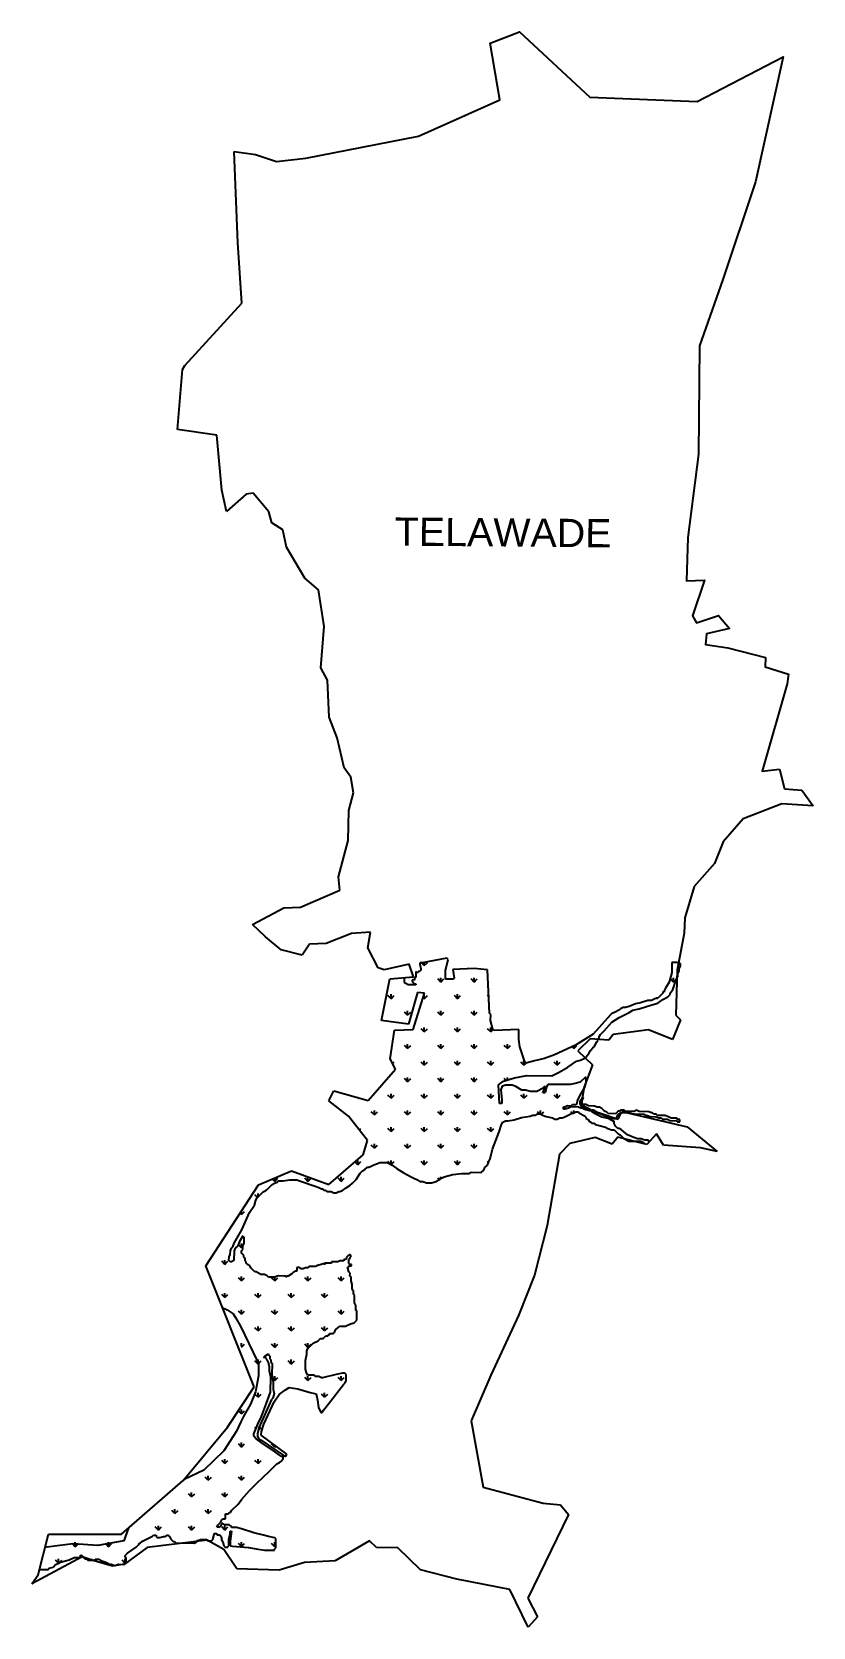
# Model space of a CAD drawing. Header units: metres. Extents: x 284839 to 287372, y 2026062 to 2031238.
import ezdxf

# ---------------------------------------------------------------- set-up
doc = ezdxf.new("R2010")
doc.units = ezdxf.units.M
for name, color, linetype in [('MANGROOVES', 112, 'Continuous'), ('village', 3, 'Continuous'), ('VILLAGE NAME', 250, 'Continuous')]:
    doc.layers.add(name, color=color, linetype=linetype)
doc.styles.get("Standard").update_dxf_attribs({"font": 'simplex.shx'})

msp = doc.modelspace()

# ---------------------------------------------------------------- texts
at = {"layer": 'VILLAGE NAME', "insert": (286015.9, 2029662.6), "char_height": 91.425, "attachment_point": 1, "rotation": 359.5442}
msp.add_mtext_dynamic_manual_height_columns('{\\fArial|b0|i0|c0|p34;TELAWADE}', width=782.682, gutter_width=457.1, heights=[0], dxfattribs=at)

# ---------------------------------------------------------------- linework, layer by layer
at = {"color": 3, "flags": 128}
msp.add_lwpolyline([(285494.2, 2030850.1), (285563.9, 2030840.5)], dxfattribs=at)
at = {"layer": 'MANGROOVES'}
for p, q in [((286083.7, 2028189.7), (286083.4, 2028169.7)), ((286087.7, 2028185.7), (286083.7, 2028189.7)), ((286091.7, 2028185.6), (286087.7, 2028185.7)), ((286095.7, 2028189.6), (286091.7, 2028189.6)), ((286091.7, 2028189.6), (286091.7, 2028185.6)), ((286099.8, 2028193.5), (286095.7, 2028189.6)), ((286104.1, 2028217.5), (286096.1, 2028217.6)), ((286096.1, 2028217.6), (286096.1, 2028213.6)), ((286096.1, 2028213.6), (286099.8, 2028197.5)), ((286099.8, 2028197.5), (286099.8, 2028193.5)), ((286184.5, 2028232.5), (286104.1, 2028217.5)), ((286179.6, 2028164.4), (286180, 2028192.4)), ((286180, 2028192.4), (286188.5, 2028228.4)), ((286188.5, 2028228.4), (286184.5, 2028232.5)), ((286272.3, 2028199.2), (286204.1, 2028196.1)), ((286204.1, 2028196.1), (286207.7, 2028168)), ((286316.3, 2028194.6), (286272.3, 2028199.2)), ((286322.4, 2028054.2), (286316.3, 2028194.6)), ((286913.5, 2028186.6), (286905.1, 2028154.7)), ((286914, 2028218.7), (286913.5, 2028186.6)), ((286930, 2028218.5), (286914, 2028218.7)), ((286942, 2028214.3), (286930, 2028218.5)), ((286933.4, 2028174.3), (286933.5, 2028182.4)), ((286933.5, 2028182.4), (286937.6, 2028190.3)), ((286937.6, 2028190.3), (286937.7, 2028198.3)), ((286937.7, 2028198.3), (286941.9, 2028206.3)), ((286941.9, 2028206.3), (286942, 2028214.3)), ((286047.2, 2028154.1), (286047.4, 2028170.2)), ((286051.1, 2028150.1), (286047.2, 2028154.1)), ((286059.1, 2028145.9), (286051.1, 2028150.1)), ((286083.1, 2028145.6), (286059.1, 2028145.9)), ((286079.3, 2028161.7), (286071.3, 2028161.8)), ((286071.3, 2028161.8), (286071.3, 2028157.8)), ((286071.3, 2028157.8), (286079.2, 2028149.7)), ((286079.2, 2028149.7), (286083.2, 2028149.6)), ((286079.4, 2028169.7), (286079.3, 2028161.7)), ((286083.4, 2028169.7), (286079.4, 2028169.7)), ((286083.2, 2028149.6), (286083.1, 2028145.6)), ((286203.6, 2028164.1), (286179.6, 2028164.4)), ((286207.7, 2028168), (286203.6, 2028164.1)), ((286892.8, 2028134.8), (286888.7, 2028126.8)), ((286905.1, 2028154.7), (286892.8, 2028134.8)), ((286908.6, 2028118.5), (286916.8, 2028130.5)), ((286916.8, 2028130.5), (286921, 2028142.4)), ((286921, 2028142.4), (286925.2, 2028158.4)), ((286925.2, 2028158.4), (286933.4, 2028174.3)), ((286795.9, 2028084), (286775.8, 2028076.2)), ((286812, 2028087.8), (286795.9, 2028084)), ((286836.1, 2028095.4), (286812, 2028087.8)), ((286831.9, 2028075.5), (286856, 2028083.2)), ((286848.2, 2028095.3), (286836.1, 2028095.4)), ((286856.2, 2028099.2), (286848.2, 2028095.3)), ((286856, 2028083.2), (286868.1, 2028087)), ((286864.3, 2028103.1), (286856.2, 2028099.2)), ((286868.3, 2028103), (286864.3, 2028103.1)), ((286868.1, 2028087), (286884.3, 2028098.8)), ((286884.6, 2028118.9), (286868.3, 2028103)), ((286884.3, 2028098.8), (286900.4, 2028106.6)), ((286888.6, 2028122.8), (286884.6, 2028122.9)), ((286884.6, 2028122.9), (286884.6, 2028118.9)), ((286888.7, 2028126.8), (286888.6, 2028122.8)), ((286900.4, 2028106.6), (286908.6, 2028114.5)), ((286908.6, 2028114.5), (286908.6, 2028118.5)), ((286326.4, 2028050.1), (286322.4, 2028054.2)), ((286326.1, 2028030.1), (286326.4, 2028050.1)), ((286333.8, 2028001.9), (286326.1, 2028030.1)), ((286715.3, 2028048.9), (286658.3, 2027985.6)), ((286719.3, 2028052.9), (286715.3, 2028048.9)), ((286718.9, 2028024.8), (286743.2, 2028040.6)), ((286727.4, 2028056.8), (286719.3, 2028052.9)), ((286743.5, 2028064.6), (286727.4, 2028056.8)), ((286743.2, 2028040.6), (286775.5, 2028056.2)), ((286747.6, 2028068.6), (286743.5, 2028064.6)), ((286755.7, 2028072.5), (286747.6, 2028068.6)), ((286763.7, 2028072.4), (286755.7, 2028072.5)), ((286775.8, 2028076.2), (286763.7, 2028072.4)), ((286775.5, 2028056.2), (286787.6, 2028064)), ((286787.6, 2028064), (286807.7, 2028067.8)), ((286807.7, 2028067.8), (286831.9, 2028075.5)), ((286337.7, 2027997.9), (286333.8, 2028001.9)), ((286417.9, 2028000.8), (286337.7, 2027997.9)), ((286417.5, 2027968.7), (286417.9, 2028000.8)), ((286658.3, 2027985.6), (286601.7, 2027950.2)), ((286678.2, 2027977.3), (286682.3, 2027985.2)), ((286678.2, 2027973.3), (286678.2, 2027977.3)), ((286682.3, 2027985.2), (286694.5, 2027997.1)), ((286694.5, 2027997.1), (286718.9, 2028024.8)), ((286421.2, 2027944.6), (286417.5, 2027968.7)), ((286436.6, 2027896.3), (286421.2, 2027944.6)), ((286601.7, 2027950.2), (286533.1, 2027919.1)), ((286633.2, 2027909.7), (286645.4, 2027925.6)), ((286645.4, 2027925.6), (286649.6, 2027933.5)), ((286649.6, 2027933.5), (286657.7, 2027941.5)), ((286657.7, 2027941.5), (286661.7, 2027945.4)), ((286661.7, 2027945.4), (286670, 2027961.3)), ((286670, 2027961.3), (286674, 2027965.3)), ((286674, 2027965.3), (286674.1, 2027969.3)), ((286674.1, 2027969.3), (286678.2, 2027973.3)), ((286440.5, 2027892.2), (286436.6, 2027896.3)), ((286468.7, 2027899.9), (286440.5, 2027892.2)), ((286500.9, 2027907.5), (286468.7, 2027899.9)), ((286533.1, 2027919.1), (286500.9, 2027907.5)), ((286548.4, 2027862.7), (286576.7, 2027878.4)), ((286576.7, 2027878.4), (286605, 2027898.1)), ((286605, 2027898.1), (286617.1, 2027901.9)), ((286617.1, 2027901.9), (286633.2, 2027909.7)), ((286351.4, 2027821.3), (286355.5, 2027825.2)), ((286354.6, 2027761.1), (286351.4, 2027821.3)), ((286355.5, 2027825.2), (286367.6, 2027833.1)), ((286375.4, 2027820.9), (286363.4, 2027817.1)), ((286367.6, 2027833.1), (286403.8, 2027844.6)), ((286395.5, 2027820.7), (286375.4, 2027820.9)), ((286407.5, 2027816.5), (286395.5, 2027820.7)), ((286403.8, 2027844.6), (286444, 2027852.1)), ((286444, 2027852.1), (286524.2, 2027851)), ((286511.8, 2027823.1), (286507.7, 2027815.2)), ((286583.9, 2027822.2), (286511.8, 2027823.1)), ((286524.2, 2027851), (286548.4, 2027862.7)), ((286600, 2027825.9), (286583.9, 2027822.2)), ((286616.1, 2027829.7), (286600, 2027825.9)), ((286632.3, 2027845.6), (286616.1, 2027829.7)), ((286631.9, 2027813.5), (286636.1, 2027829.5)), ((286636.4, 2027845.5), (286632.3, 2027845.6)), ((286636.1, 2027829.5), (286636.4, 2027845.5)), ((286363.4, 2027817.1), (286359.2, 2027805.1)), ((286359.2, 2027805.1), (286362.8, 2027773)), ((286362.8, 2027773), (286362.6, 2027761)), ((286427.3, 2027804.2), (286407.5, 2027816.5)), ((286439.4, 2027804), (286427.3, 2027804.2)), ((286455.3, 2027799.8), (286439.4, 2027804)), ((286475.4, 2027799.5), (286455.3, 2027799.8)), ((286496.1, 2027811.1), (286475.4, 2027799.5)), ((286495.4, 2027795.3), (286503.7, 2027815.2)), ((286503.4, 2027795.2), (286495.4, 2027795.3)), ((286499.6, 2027815.3), (286496.1, 2027811.1)), ((286503.7, 2027815.2), (286499.6, 2027815.3)), ((286507.7, 2027815.2), (286503.4, 2027795.2)), ((286607.2, 2027761.7), (286607.3, 2027769.7)), ((286607.3, 2027769.7), (286611.4, 2027777.7)), ((286611.4, 2027777.7), (286619.6, 2027793.6)), ((286615.3, 2027769.6), (286615.1, 2027757.6)), ((286619.4, 2027773.6), (286615.3, 2027769.6)), ((286623.5, 2027781.5), (286619.4, 2027773.6)), ((286619.6, 2027793.6), (286631.9, 2027813.5)), ((286623.2, 2027761.5), (286623.3, 2027769.5)), ((286623.3, 2027769.5), (286627.5, 2027781.5)), ((286627.5, 2027781.5), (286623.5, 2027781.5)), ((286362.6, 2027761), (286354.6, 2027761.1)), ((286402, 2027708.3), (286426.2, 2027716)), ((286426.2, 2027716), (286454.3, 2027719.6)), ((286454.3, 2027719.6), (286462.3, 2027723.5)), ((286462.3, 2027723.5), (286470.4, 2027723.4)), ((286470.4, 2027723.4), (286478.4, 2027727.3)), ((286478.4, 2027727.3), (286486.4, 2027727.2)), ((286486.4, 2027727.2), (286494.4, 2027723.1)), ((286494.4, 2027723.1), (286506.4, 2027718.9)), ((286506.4, 2027718.9), (286526.4, 2027714.7)), ((286558.4, 2027714.2), (286566.5, 2027718.1)), ((286562.8, 2027742.2), (286562.9, 2027750.3)), ((286566.8, 2027742.2), (286562.8, 2027742.2)), ((286562.9, 2027750.3), (286566.9, 2027750.2)), ((286566.5, 2027718.1), (286590.7, 2027729.8)), ((286578.9, 2027746), (286566.8, 2027742.2)), ((286566.9, 2027750.2), (286575, 2027754.1)), ((286575, 2027754.1), (286587, 2027753.9)), ((286587, 2027749.9), (286578.9, 2027746)), ((286587, 2027753.9), (286591.1, 2027757.9)), ((286611, 2027749.6), (286587, 2027749.9)), ((286590.7, 2027729.8), (286594.7, 2027729.8)), ((286591.1, 2027757.9), (286603.1, 2027757.7)), ((286594.7, 2027729.8), (286602.8, 2027733.7)), ((286602.8, 2027733.7), (286610.8, 2027733.6)), ((286603.1, 2027757.7), (286607.2, 2027761.7)), ((286610.8, 2027733.6), (286614.8, 2027729.5)), ((286619, 2027745.5), (286611, 2027749.6)), ((286614.8, 2027729.5), (286630.7, 2027721.3)), ((286615.1, 2027757.6), (286619.1, 2027757.5)), ((286623, 2027745.4), (286619, 2027745.5)), ((286619.1, 2027757.5), (286651, 2027741.1)), ((286631, 2027741.3), (286623, 2027745.4)), ((286627.2, 2027757.4), (286623.2, 2027761.5)), ((286635.2, 2027757.3), (286627.2, 2027757.4)), ((286630.7, 2027721.3), (286634.6, 2027717.2)), ((286646.9, 2027737.1), (286631, 2027741.3)), ((286634.6, 2027717.2), (286634.6, 2027713.2)), ((286643.1, 2027753.2), (286635.2, 2027757.3)), ((286663.2, 2027752.9), (286643.1, 2027753.2)), ((286650.9, 2027737.1), (286646.9, 2027737.1)), ((286651, 2027741.1), (286650.9, 2027737.1)), ((286654.9, 2027733), (286655, 2027741)), ((286662.9, 2027728.9), (286654.9, 2027733)), ((286655, 2027741), (286659, 2027741)), ((286659, 2027741), (286670.9, 2027732.8)), ((286686.7, 2027716.5), (286662.9, 2027728.9)), ((286671.1, 2027748.8), (286663.2, 2027752.9)), ((286670.9, 2027732.8), (286690.9, 2027724.5)), ((286679.2, 2027748.7), (286671.1, 2027748.8)), ((286687.1, 2027744.6), (286679.2, 2027748.7)), ((286706.7, 2027712.3), (286686.7, 2027716.5)), ((286691.1, 2027740.5), (286687.1, 2027744.6)), ((286690.9, 2027724.5), (286706.8, 2027716.3)), ((286695, 2027736.5), (286691.1, 2027740.5)), ((286703, 2027732.4), (286695, 2027736.5)), ((286707, 2027728.3), (286703, 2027732.4)), ((286706.8, 2027716.3), (286718.8, 2027712.1)), ((286731, 2027728), (286707, 2027728.3)), ((286730.8, 2027711.9), (286734.8, 2027715.9)), ((286739.1, 2027735.9), (286731, 2027728)), ((286734.8, 2027715.9), (286739, 2027723.8)), ((286739, 2027723.8), (286743, 2027727.8)), ((286743.1, 2027735.8), (286739.1, 2027735.9)), ((286743, 2027727.8), (286747.1, 2027731.8)), ((286747.2, 2027739.8), (286743.1, 2027735.8)), ((286747.1, 2027731.8), (286775.1, 2027731.4)), ((286759.2, 2027739.6), (286747.2, 2027739.8)), ((286763.2, 2027735.6), (286759.2, 2027739.6)), ((286791.2, 2027735.2), (286763.2, 2027735.6)), ((286775.1, 2027731.4), (286791.1, 2027727.2)), ((286791.1, 2027727.2), (286823.2, 2027726.7)), ((286799.3, 2027739.1), (286791.2, 2027735.2)), ((286807.3, 2027735), (286799.3, 2027739.1)), ((286839.3, 2027734.5), (286807.3, 2027735)), ((286823.2, 2027726.7), (286831.2, 2027722.6)), ((286831.2, 2027722.6), (286835.2, 2027722.6)), ((286835.2, 2027722.6), (286843.1, 2027718.4)), ((286847.3, 2027730.4), (286839.3, 2027734.5)), ((286843.1, 2027718.4), (286863.2, 2027718.2)), ((286851.3, 2027730.4), (286847.3, 2027730.4)), ((286855.3, 2027726.3), (286851.3, 2027730.4)), ((286863.3, 2027726.2), (286855.3, 2027726.3)), ((286863.2, 2027718.2), (286871.1, 2027714.1)), ((286867.2, 2027722.1), (286863.3, 2027726.2)), ((286891.3, 2027721.8), (286867.2, 2027722.1)), ((286903.3, 2027717.6), (286891.3, 2027721.8)), ((286911.2, 2027713.5), (286903.3, 2027717.6)), ((286332.6, 2027613), (286353.4, 2027668.9)), ((286353.4, 2027668.9), (286361.7, 2027692.8)), ((286361.7, 2027692.8), (286365.8, 2027700.8)), ((286365.8, 2027700.8), (286373.9, 2027704.7)), ((286373.9, 2027704.7), (286381.9, 2027704.6)), ((286381.9, 2027704.6), (286402, 2027708.3)), ((286526.4, 2027714.7), (286534.3, 2027710.5)), ((286534.3, 2027710.5), (286542.3, 2027710.4)), ((286542.3, 2027710.4), (286550.4, 2027714.3)), ((286550.4, 2027714.3), (286558.4, 2027714.2)), ((286634.6, 2027713.2), (286642.6, 2027709.1)), ((286642.6, 2027709.1), (286646.5, 2027701)), ((286646.5, 2027701), (286650.5, 2027701)), ((286650.5, 2027701), (286654.4, 2027696.9)), ((286654.4, 2027696.9), (286662.4, 2027696.8)), ((286662.4, 2027696.8), (286666.4, 2027692.7)), ((286666.4, 2027692.7), (286682.4, 2027688.5)), ((286682.4, 2027688.5), (286698.3, 2027684.3)), ((286698.3, 2027684.3), (286706.3, 2027680.2)), ((286706.3, 2027680.2), (286718.3, 2027676)), ((286722.7, 2027704), (286706.7, 2027712.3)), ((286718.3, 2027676), (286726.3, 2027675.9)), ((286718.8, 2027712.1), (286730.8, 2027711.9)), ((286726.7, 2027704), (286722.7, 2027704)), ((286726.3, 2027675.9), (286730.3, 2027671.8)), ((286726.6, 2027695.9), (286726.7, 2027704)), ((286730.5, 2027687.9), (286726.6, 2027695.9)), ((286730.3, 2027671.8), (286738.2, 2027663.7)), ((286738.4, 2027679.8), (286730.5, 2027687.9)), ((286738.2, 2027663.7), (286746.1, 2027659.6)), ((286742.4, 2027679.7), (286738.4, 2027679.8)), ((286750.3, 2027675.6), (286742.4, 2027679.7)), ((286770.2, 2027659.3), (286750.3, 2027675.6)), ((286871.1, 2027714.1), (286879.1, 2027714)), ((286879.1, 2027714), (286883.1, 2027709.9)), ((286883.1, 2027709.9), (286899.1, 2027709.7)), ((286899.1, 2027709.7), (286907.1, 2027705.6)), ((286907.1, 2027705.6), (286931.1, 2027705.2)), ((286931.3, 2027713.3), (286911.2, 2027713.5)), ((286931.1, 2027705.2), (286931.1, 2027701.2)), ((286931.1, 2027701.2), (286939.1, 2027701.1)), ((286931.2, 2027709.2), (286931.3, 2027713.3)), ((286939.2, 2027709.1), (286931.2, 2027709.2)), ((286939.1, 2027701.1), (286939.2, 2027709.1)), ((286324.1, 2027581), (286332.6, 2027613)), ((286746.1, 2027659.6), (286750.1, 2027655.5)), ((286750.1, 2027655.5), (286758, 2027647.4)), ((286758, 2027647.4), (286773.9, 2027639.2)), ((286790.1, 2027651), (286770.2, 2027659.3)), ((286773.9, 2027639.2), (286814, 2027638.6)), ((286802.1, 2027646.8), (286790.1, 2027651)), ((286814.1, 2027646.7), (286802.1, 2027646.8)), ((286814, 2027638.6), (286822, 2027634.5)), ((286826.1, 2027642.5), (286814.1, 2027646.7)), ((286822, 2027634.5), (286825.9, 2027630.5)), ((286825.9, 2027630.5), (286825.9, 2027629.1)), ((286838.1, 2027642.3), (286826.1, 2027642.5)), ((286838, 2027638.3), (286838.1, 2027642.3)), ((286840, 2027636.3), (286838, 2027638.3)), ((285939, 2027558.1), (285947, 2027562)), ((285947, 2027562), (285959.1, 2027565.9)), ((285959.1, 2027565.9), (285967.2, 2027569.8)), ((285967.2, 2027569.8), (285991.2, 2027569.5)), ((285991.2, 2027569.5), (286007.1, 2027561.2)), ((286007.1, 2027561.2), (286023, 2027549)), ((286307.7, 2027553.2), (286315.8, 2027561.1)), ((286315.8, 2027561.1), (286320, 2027573.1)), ((286320, 2027573.1), (286324.1, 2027581)), ((285633.6, 2027506.1), (285637.6, 2027510)), ((285637.6, 2027510), (285653.7, 2027509.8)), ((285653.7, 2027509.8), (285673.8, 2027513.6)), ((285673.8, 2027513.6), (285697.8, 2027513.2)), ((285697.8, 2027513.2), (285709.8, 2027509.1)), ((285709.8, 2027509.1), (285757.7, 2027492.4)), ((285882.1, 2027506.8), (285890.3, 2027514.7)), ((285890.3, 2027514.7), (285902.6, 2027534.6)), ((285902.6, 2027534.6), (285910.7, 2027542.5)), ((285910.7, 2027542.5), (285918.8, 2027546.4)), ((285918.8, 2027546.4), (285926.9, 2027554.3)), ((285926.9, 2027554.3), (285930.9, 2027554.2)), ((285930.9, 2027554.2), (285939, 2027558.1)), ((286023, 2027549), (286042.9, 2027536.7)), ((286042.9, 2027536.7), (286066.8, 2027524.3)), ((286066.8, 2027524.3), (286074.8, 2027520.2)), ((286074.8, 2027520.2), (286090.7, 2027512)), ((286090.7, 2027512), (286098.6, 2027507.9)), ((286146.7, 2027507.2), (286162.9, 2027515)), ((286162.9, 2027515), (286166.9, 2027519)), ((286166.9, 2027519), (286175, 2027522.9)), ((286175, 2027522.9), (286203.2, 2027530.5)), ((286203.2, 2027530.5), (286231.3, 2027534.2)), ((286231.3, 2027534.2), (286255.3, 2027533.8)), ((286255.3, 2027533.8), (286263.4, 2027537.7)), ((286263.4, 2027537.7), (286295.5, 2027537.3)), ((286295.5, 2027537.3), (286303.6, 2027545.2)), ((286303.6, 2027545.2), (286307.7, 2027553.2)), ((285568.7, 2027454.8), (285576.9, 2027462.7)), ((285576.9, 2027462.7), (285580.9, 2027466.7)), ((285580.9, 2027466.7), (285589.1, 2027474.6)), ((285589.1, 2027474.6), (285597.1, 2027478.5)), ((285597.1, 2027478.5), (285601.2, 2027482.5)), ((285601.2, 2027482.5), (285617.4, 2027498.3)), ((285617.4, 2027498.3), (285625.5, 2027502.2)), ((285625.5, 2027502.2), (285633.6, 2027506.1)), ((285757.7, 2027492.4), (285769.6, 2027488.2)), ((285769.6, 2027488.2), (285777.6, 2027484.1)), ((285777.6, 2027484.1), (285781.6, 2027484)), ((285781.6, 2027484), (285785.6, 2027480)), ((285785.6, 2027480), (285789.6, 2027479.9)), ((285789.6, 2027479.9), (285797.5, 2027475.8)), ((285797.5, 2027475.8), (285809.6, 2027475.7)), ((285809.6, 2027475.7), (285817.5, 2027471.5)), ((285817.5, 2027471.5), (285825.5, 2027471.4)), ((285825.5, 2027471.4), (285833.6, 2027475.3)), ((285833.6, 2027475.3), (285837.6, 2027475.3)), ((285837.6, 2027475.3), (285845.7, 2027479.2)), ((285845.7, 2027479.2), (285857.8, 2027487)), ((285857.8, 2027487), (285870, 2027494.9)), ((285870, 2027494.9), (285878.1, 2027502.8)), ((285878.1, 2027502.8), (285882.1, 2027506.8)), ((286098.6, 2027507.9), (286106.7, 2027507.8)), ((286106.7, 2027507.8), (286118.6, 2027503.6)), ((286118.6, 2027503.6), (286134.7, 2027503.4)), ((286134.7, 2027503.4), (286146.7, 2027507.2)), ((285519.2, 2027351.2), (285544, 2027407)), ((285544, 2027407), (285560.4, 2027430.9)), ((285560.4, 2027430.9), (285564.6, 2027446.9)), ((285564.6, 2027446.9), (285568.7, 2027454.8)), ((285490.4, 2027295.5), (285494.6, 2027307.5)), ((285494.6, 2027307.5), (285502.8, 2027323.4)), ((285502.8, 2027323.4), (285519.2, 2027351.2)), ((285510.7, 2027311.2), (285506.5, 2027299.3)), ((285523, 2027331.1), (285510.7, 2027311.2)), ((285522.6, 2027299.1), (285526.7, 2027307)), ((285522.9, 2027327.1), (285523, 2027331.1)), ((285526.9, 2027327.1), (285522.9, 2027327.1)), ((285526.7, 2027307), (285526.9, 2027327.1)), ((285477.8, 2027251.5), (285478, 2027263.6)), ((285481.8, 2027247.5), (285477.8, 2027251.5)), ((285478, 2027263.6), (285482.1, 2027271.5)), ((285482.1, 2027271.5), (285482.3, 2027283.6)), ((285482.3, 2027283.6), (285486.4, 2027291.5)), ((285493.9, 2027251.3), (285485.8, 2027247.4)), ((285486.4, 2027291.5), (285490.4, 2027295.5)), ((285494.3, 2027283.4), (285493.9, 2027251.3)), ((285498.4, 2027291.4), (285494.3, 2027283.4)), ((285506.5, 2027299.3), (285498.4, 2027291.4)), ((285518.2, 2027275.1), (285518.3, 2027283.1)), ((285522.2, 2027271), (285518.2, 2027275.1)), ((285518.3, 2027283.1), (285522.4, 2027287)), ((285526.1, 2027266.9), (285522.2, 2027271)), ((285522.4, 2027287), (285522.6, 2027299.1)), ((285526.1, 2027262.9), (285526.1, 2027266.9)), ((285530, 2027258.9), (285526.1, 2027262.9)), ((285529.9, 2027250.8), (285530, 2027258.9)), ((285533.9, 2027246.8), (285529.9, 2027250.8)), ((285838.6, 2027250.7), (285830.6, 2027246.8)), ((285850.7, 2027250.6), (285838.6, 2027250.7)), ((285854.7, 2027254.5), (285850.7, 2027254.6)), ((285850.7, 2027254.6), (285850.7, 2027250.6)), ((285858.8, 2027258.5), (285854.7, 2027254.5)), ((285862.9, 2027266.4), (285858.8, 2027262.5)), ((285858.8, 2027262.5), (285858.8, 2027258.5)), ((285867, 2027270.4), (285862.9, 2027266.4)), ((285866.6, 2027242.3), (285866.7, 2027254.4)), ((285866.7, 2027254.4), (285870.8, 2027258.3)), ((285871, 2027270.3), (285867, 2027270.4)), ((285870.8, 2027258.3), (285870.9, 2027262.3)), ((285870.9, 2027262.3), (285874.9, 2027266.3)), ((285874.9, 2027266.3), (285871, 2027270.3)), ((285485.8, 2027247.4), (285481.8, 2027247.5)), ((285533.8, 2027242.8), (285533.9, 2027246.8)), ((285537.8, 2027238.7), (285533.8, 2027242.8)), ((285545.8, 2027234.6), (285537.8, 2027238.7)), ((285549.7, 2027226.5), (285545.8, 2027234.6)), ((285553.6, 2027222.5), (285549.7, 2027226.5)), ((285561.5, 2027214.3), (285553.6, 2027222.5)), ((285565.5, 2027214.3), (285561.5, 2027214.3)), ((285573.5, 2027210.2), (285565.5, 2027214.3)), ((285581.5, 2027206.1), (285573.5, 2027210.2)), ((285593.5, 2027205.9), (285581.5, 2027206.1)), ((285601.4, 2027201.8), (285593.5, 2027205.9)), ((285605.4, 2027197.7), (285601.4, 2027201.8)), ((285625.4, 2027197.4), (285605.4, 2027197.7)), ((285637.5, 2027201.3), (285625.4, 2027197.4)), ((285661.6, 2027201), (285637.5, 2027201.3)), ((285661.5, 2027197), (285661.6, 2027201)), ((285665.6, 2027200.9), (285661.5, 2027197)), ((285669.6, 2027200.9), (285665.6, 2027200.9)), ((285681.7, 2027208.7), (285669.6, 2027200.9)), ((285685.8, 2027212.7), (285681.7, 2027208.7)), ((285693.8, 2027216.6), (285685.8, 2027212.7)), ((285697.9, 2027216.5), (285693.8, 2027216.6)), ((285698, 2027228.5), (285697.9, 2027216.5)), ((285706, 2027228.4), (285698, 2027228.5)), ((285710, 2027224.4), (285706, 2027228.4)), ((285718, 2027224.3), (285710, 2027224.4)), ((285726.1, 2027228.2), (285718, 2027224.3)), ((285734.1, 2027228.1), (285726.1, 2027228.2)), ((285738.2, 2027232), (285734.1, 2027228.1)), ((285758.2, 2027231.8), (285738.2, 2027232)), ((285762.3, 2027235.7), (285758.2, 2027231.8)), ((285766.3, 2027235.7), (285762.3, 2027235.7)), ((285790.4, 2027243.4), (285766.3, 2027235.7)), ((285810.5, 2027243.1), (285790.4, 2027243.4)), ((285830.6, 2027246.8), (285810.5, 2027247.1)), ((285810.5, 2027247.1), (285810.5, 2027243.1)), ((285866.2, 2027214.3), (285862.4, 2027230.4)), ((285862.4, 2027230.4), (285866.4, 2027230.3)), ((285870.2, 2027210.2), (285866.2, 2027214.3)), ((285866.4, 2027230.3), (285866.5, 2027234.3)), ((285866.5, 2027234.3), (285874.5, 2027234.2)), ((285870.5, 2027238.3), (285866.6, 2027242.3)), ((285870, 2027202.2), (285870.2, 2027210.2)), ((285874, 2027198.1), (285870, 2027202.2)), ((285874.5, 2027238.2), (285870.5, 2027238.3)), ((285873.8, 2027186.1), (285874, 2027198.1)), ((285874.5, 2027234.2), (285874.5, 2027238.2)), ((285877.7, 2027174), (285873.8, 2027186.1)), ((285877.5, 2027158), (285877.7, 2027174)), ((285881.4, 2027153.9), (285877.5, 2027158)), ((285881.3, 2027141.9), (285881.4, 2027153.9)), ((285456.1, 2027099.3), (285471.7, 2027091.2)), ((285885.2, 2027137.8), (285881.3, 2027141.9)), ((285884.9, 2027113.8), (285885.2, 2027137.8)), ((285888.8, 2027105.7), (285884.9, 2027113.8)), ((285888.6, 2027089.7), (285888.8, 2027105.7)), ((285471.7, 2027091.2), (285491.6, 2027078.9)), ((285491.6, 2027078.9), (285499.4, 2027066.8)), ((285499.4, 2027066.8), (285515.1, 2027038.5)), ((285855.8, 2027038), (285872, 2027045.8)), ((285872, 2027045.8), (285884, 2027049.6)), ((285884, 2027049.6), (285892.2, 2027057.5)), ((285892.6, 2027089.6), (285888.6, 2027089.7)), ((285892.2, 2027057.5), (285892.6, 2027089.6)), ((285515.1, 2027038.5), (285569.7, 2026925.5)), ((285750.9, 2026983.3), (285767, 2026991.1)), ((285767, 2026991.1), (285771.1, 2026995)), ((285771.1, 2026995), (285775.1, 2026999)), ((285775.1, 2026999), (285783.1, 2026998.9)), ((285783.1, 2026998.9), (285791.3, 2027006.8)), ((285791.3, 2027006.8), (285799.3, 2027006.7)), ((285799.3, 2027006.7), (285799.3, 2027010.7)), ((285799.3, 2027010.7), (285803.3, 2027010.6)), ((285803.3, 2027010.6), (285803.4, 2027014.6)), ((285803.4, 2027014.6), (285815.4, 2027014.5)), ((285815.4, 2027014.5), (285819.5, 2027018.4)), ((285819.5, 2027018.4), (285823.6, 2027026.4)), ((285823.6, 2027026.4), (285831.7, 2027034.3)), ((285831.7, 2027034.3), (285835.8, 2027038.3)), ((285835.8, 2027038.3), (285855.8, 2027038)), ((285589.9, 2026937.3), (285593.9, 2026941.2)), ((285593.9, 2026941.2), (285606.1, 2026949.1)), ((285606.1, 2026949.1), (285606, 2026945.1)), ((285606, 2026945.1), (285610, 2026941)), ((285610, 2026941), (285609.9, 2026933)), ((285726.1, 2026927.4), (285730.3, 2026947.4)), ((285730.3, 2026947.4), (285730.5, 2026959.5)), ((285730.5, 2026959.5), (285734.6, 2026967.4)), ((285734.6, 2026967.4), (285742.7, 2026975.3)), ((285742.7, 2026975.3), (285750.9, 2026983.3)), ((285569.7, 2026925.5), (285573.5, 2026913.5)), ((285573.5, 2026913.5), (285573, 2026877.4)), ((285597.9, 2026937.2), (285589.9, 2026937.3)), ((285597.8, 2026933.2), (285597.9, 2026937.2)), ((285601.8, 2026929.1), (285597.8, 2026933.2)), ((285605.7, 2026921), (285601.8, 2026929.1)), ((285609.5, 2026905), (285605.7, 2026921)), ((285609.3, 2026892.9), (285609.5, 2026905)), ((285613.1, 2026872.8), (285609.3, 2026892.9)), ((285609.9, 2026933), (285613.8, 2026929)), ((285613.8, 2026929), (285613.7, 2026920.9)), ((285613.7, 2026920.9), (285617.7, 2026916.9)), ((285617.7, 2026916.9), (285617.2, 2026880.8)), ((285725.7, 2026899.4), (285726.1, 2026927.4)), ((285729.5, 2026887.3), (285725.7, 2026899.4)), ((285733.4, 2026879.2), (285729.5, 2026887.3)), ((285573, 2026877.4), (285564.3, 2026825.4)), ((285612.4, 2026824.7), (285613.1, 2026872.8)), ((285617.2, 2026880.8), (285620.9, 2026856.7)), ((285620.9, 2026856.7), (285620.6, 2026832.6)), ((285660.6, 2026832.1), (285672.8, 2026840)), ((285672.8, 2026840), (285700.8, 2026835.6)), ((285700.8, 2026835.6), (285740.7, 2026823)), ((285753.5, 2026879), (285733.4, 2026879.2)), ((285757.4, 2026874.9), (285753.5, 2026879)), ((285769.5, 2026874.7), (285757.4, 2026874.9)), ((285777.4, 2026870.6), (285769.5, 2026874.7)), ((285781.4, 2026870.6), (285777.4, 2026870.6)), ((285825.7, 2026882), (285781.4, 2026870.6)), ((285800.3, 2026786.1), (285849.3, 2026849.6)), ((285845.8, 2026885.8), (285825.7, 2026882)), ((285853.8, 2026885.6), (285845.8, 2026885.8)), ((285849.3, 2026849.6), (285853.4, 2026853.6)), ((285853.4, 2026853.6), (285857.5, 2026861.5)), ((285857.7, 2026881.6), (285853.8, 2026885.6)), ((285857.5, 2026861.5), (285857.7, 2026881.6)), ((285547.8, 2026785.5), (285527.2, 2026749.7)), ((285564.3, 2026825.4), (285547.8, 2026785.5)), ((285616.1, 2026800.6), (285574.8, 2026708.9)), ((285583.3, 2026744.9), (285599.9, 2026788.8)), ((285591, 2026720.8), (285624, 2026792.5)), ((285599.9, 2026788.8), (285608.3, 2026812.7)), ((285608.3, 2026812.7), (285612.4, 2026824.7)), ((285620.2, 2026804.6), (285616.1, 2026800.6)), ((285624.4, 2026820.5), (285620.2, 2026804.6)), ((285620.6, 2026832.6), (285624.4, 2026820.5)), ((285624, 2026792.5), (285640.4, 2026816.3)), ((285640.4, 2026816.3), (285660.6, 2026832.1)), ((285740.7, 2026823), (285760.7, 2026818.7)), ((285760.7, 2026818.7), (285764.4, 2026798.6)), ((285764.4, 2026798.6), (285768.1, 2026774.5)), ((285784, 2026766.3), (285800.3, 2026786.1)), ((285527.2, 2026749.7), (285514.9, 2026725.8)), ((285571, 2026721), (285583.3, 2026744.9)), ((285768.1, 2026774.5), (285775.9, 2026758.4)), ((285775.9, 2026758.4), (285779.9, 2026758.3)), ((285779.9, 2026758.3), (285784, 2026766.3)), ((285502.5, 2026697.9), (285461.6, 2026634.3)), ((285514.9, 2026725.8), (285502.5, 2026697.9)), ((285558.4, 2026681.1), (285558.5, 2026689.1)), ((285566.3, 2026673), (285558.4, 2026681.1)), ((285558.5, 2026689.1), (285571, 2026721)), ((285570.5, 2026689), (285570.4, 2026680.9)), ((285570.4, 2026680.9), (285574.3, 2026672.9)), ((285574.8, 2026708.9), (285570.5, 2026689)), ((285582.5, 2026684.8), (285582.7, 2026696.8)), ((285665.9, 2026623.5), (285582.5, 2026684.8)), ((285582.7, 2026696.8), (285591, 2026720.8)), ((285461.6, 2026634.3), (285396.6, 2026571)), ((285582.2, 2026660.7), (285566.3, 2026673)), ((285574.3, 2026672.9), (285582.3, 2026668.7)), ((285625.9, 2026632.1), (285582.2, 2026660.7)), ((285582.3, 2026668.7), (285653.8, 2026619.7)), ((285641.8, 2026619.8), (285625.9, 2026632.1)), ((285609, 2026568.1), (285625.2, 2026584)), ((285625.2, 2026584), (285633.4, 2026591.9)), ((285633.4, 2026591.9), (285641.4, 2026595.8)), ((285641.4, 2026595.8), (285645.5, 2026599.7)), ((285645.7, 2026615.8), (285641.8, 2026619.8)), ((285645.5, 2026599.7), (285653.6, 2026607.6)), ((285653.7, 2026615.7), (285645.7, 2026615.8)), ((285653.6, 2026607.6), (285653.7, 2026615.7)), ((285653.8, 2026619.7), (285661.8, 2026615.6)), ((285661.8, 2026615.6), (285665.9, 2026623.5)), ((285396.6, 2026571), (285332.9, 2026541.4)), ((285544, 2026504.9), (285568.4, 2026528.6)), ((285568.4, 2026528.6), (285609, 2026568.1)), ((285507.3, 2026461.2), (285519.6, 2026477.1)), ((285519.6, 2026477.1), (285544, 2026504.9)), ((285466.7, 2026417.7), (285466.8, 2026429.7)), ((285466.8, 2026429.7), (285474.8, 2026429.6)), ((285474.8, 2026429.6), (285478.9, 2026433.6)), ((285478.9, 2026433.6), (285482.9, 2026433.5)), ((285482.9, 2026433.5), (285487, 2026441.5)), ((285487, 2026441.5), (285507.3, 2026461.2)), ((285152.4, 2026383.9), (285136.9, 2026341.9)), ((285438.2, 2026386), (285442.3, 2026394)), ((285446.2, 2026385.9), (285438.2, 2026386)), ((285442.3, 2026394), (285450.4, 2026401.9)), ((285450.3, 2026389.8), (285446.2, 2026385.9)), ((285454.4, 2026397.8), (285450.3, 2026389.8)), ((285450.4, 2026401.9), (285454.5, 2026409.8)), ((285458.4, 2026397.7), (285454.4, 2026397.8)), ((285454.5, 2026409.8), (285458.6, 2026413.8)), ((285462.3, 2026393.7), (285458.4, 2026397.7)), ((285458.6, 2026413.8), (285466.6, 2026413.7)), ((285478.4, 2026393.5), (285462.3, 2026393.7)), ((285466.6, 2026413.7), (285466.7, 2026417.7)), ((285482.3, 2026389.4), (285478.4, 2026393.5)), ((285486.1, 2026373.3), (285481.7, 2026341.3)), ((285482, 2026365.4), (285482.1, 2026373.4)), ((285482.1, 2026373.4), (285486.1, 2026373.3)), ((285486.3, 2026389.4), (285482.3, 2026389.4)), ((285486.3, 2026385.3), (285486.3, 2026389.4)), ((285502.3, 2026385.1), (285486.3, 2026385.3)), ((285518.3, 2026380.9), (285502.3, 2026385.1)), ((285558.2, 2026368.3), (285518.3, 2026380.9)), ((284912.2, 2026324.9), (284881.2, 2026320.4)), ((284972.4, 2026332.1), (284912.2, 2026324.9)), ((285052.5, 2026327), (284972.4, 2026332.1)), ((285136.9, 2026341.9), (285052.5, 2026327)), ((285148.4, 2026301.7), (285176.7, 2026321.3)), ((285176.7, 2026321.3), (285184.9, 2026329.2)), ((285184.9, 2026329.2), (285188.9, 2026333.2)), ((285188.9, 2026333.2), (285197, 2026341.1)), ((285197, 2026341.1), (285229.3, 2026356.7)), ((285229.3, 2026356.7), (285233.4, 2026360.7)), ((285233.4, 2026360.7), (285241.4, 2026360.6)), ((285241.4, 2026360.6), (285241.3, 2026356.5)), ((285241.3, 2026356.5), (285245.3, 2026352.5)), ((285245.3, 2026352.5), (285253.3, 2026352.4)), ((285253.3, 2026352.4), (285265.4, 2026356.2)), ((285265.4, 2026356.2), (285269.4, 2026356.2)), ((285269.4, 2026356.2), (285277.5, 2026360.1)), ((285277.5, 2026360.1), (285281.5, 2026360)), ((285281.5, 2026360), (285285.4, 2026356)), ((285285.4, 2026356), (285289.3, 2026347.9)), ((285289.3, 2026347.9), (285297.3, 2026339.8)), ((285297.3, 2026339.8), (285301.3, 2026339.7)), ((285301.3, 2026339.7), (285305.2, 2026335.6)), ((285305.2, 2026335.6), (285365.3, 2026334.8)), ((285365.3, 2026334.8), (285373.4, 2026338.7)), ((285373.4, 2026338.7), (285373.5, 2026342.7)), ((285373.5, 2026342.7), (285377.5, 2026342.7)), ((285377.5, 2026342.7), (285385.5, 2026346.6)), ((285385.5, 2026346.6), (285405.6, 2026346.3)), ((285405.6, 2026346.3), (285409.5, 2026342.3)), ((285409.5, 2026342.3), (285421.6, 2026342.1)), ((285421.6, 2026342.1), (285425.6, 2026346.1)), ((285425.6, 2026346.1), (285429.8, 2026362)), ((285429.8, 2026362), (285429.9, 2026366.1)), ((285429.9, 2026366.1), (285437.9, 2026365.9)), ((285437.9, 2026365.9), (285437.9, 2026361.9)), ((285437.9, 2026361.9), (285445.9, 2026361.8)), ((285445.9, 2026361.8), (285449.8, 2026357.8)), ((285449.8, 2026357.8), (285453.8, 2026353.7)), ((285453.8, 2026353.7), (285453.7, 2026345.7)), ((285453.7, 2026345.7), (285457.6, 2026337.6)), ((285457.6, 2026337.6), (285461.4, 2026325.5)), ((285461.4, 2026325.5), (285465.4, 2026321.5)), ((285465.4, 2026321.5), (285473.4, 2026321.4)), ((285473.4, 2026321.4), (285477.5, 2026325.3)), ((285477.5, 2026325.3), (285477.7, 2026345.4)), ((285477.7, 2026345.4), (285482, 2026365.4)), ((285481.7, 2026341.3), (285481.5, 2026325.3)), ((285481.5, 2026325.3), (285489.5, 2026325.2)), ((285489.5, 2026325.2), (285541.5, 2026320.5)), ((285541.5, 2026320.5), (285565.5, 2026316.1)), ((285590.2, 2026359.9), (285558.2, 2026368.3)), ((285606.2, 2026355.7), (285590.2, 2026359.9)), ((285626.1, 2026351.4), (285606.2, 2026355.7)), ((285625.7, 2026315.3), (285629.7, 2026319.3)), ((285630.1, 2026347.3), (285626.1, 2026351.4)), ((285629.7, 2026319.3), (285630.1, 2026347.3)), ((284915.4, 2026264.7), (284923.5, 2026268.6)), ((284923.5, 2026268.6), (284931.5, 2026272.5)), ((284931.5, 2026272.5), (284943.6, 2026276.3)), ((284943.6, 2026276.3), (284959.7, 2026280.1)), ((284959.7, 2026280.1), (284975.8, 2026287.9)), ((284975.8, 2026287.9), (284995.9, 2026287.7)), ((284995.9, 2026287.7), (284996, 2026295.7)), ((284996, 2026295.7), (285000, 2026295.6)), ((285000, 2026295.6), (285003.9, 2026291.6)), ((285003.9, 2026291.6), (285003.9, 2026287.5)), ((285003.9, 2026287.5), (285007.9, 2026287.5)), ((285007.9, 2026287.5), (285011.9, 2026283.4)), ((285011.9, 2026283.4), (285015.9, 2026283.4)), ((285015.9, 2026283.4), (285019.8, 2026279.3)), ((285019.8, 2026279.3), (285043.9, 2026279)), ((285043.9, 2026279), (285043.9, 2026283)), ((285043.9, 2026283), (285055.9, 2026282.8)), ((285055.9, 2026282.8), (285059.9, 2026278.8)), ((285059.9, 2026278.8), (285083.8, 2026270.4)), ((285083.8, 2026270.4), (285087.8, 2026266.4)), ((285087.8, 2026266.4), (285095.8, 2026266.3)), ((285095.8, 2026266.3), (285107.8, 2026262.1)), ((285107.8, 2026262.1), (285119.9, 2026265.9)), ((285119.9, 2026265.9), (285139.9, 2026265.7)), ((285139.9, 2026265.7), (285140, 2026269.7)), ((285140, 2026269.7), (285144, 2026269.6)), ((285140.3, 2026293.7), (285144.3, 2026297.7)), ((285144.2, 2026285.7), (285140.3, 2026293.7)), ((285144, 2026269.6), (285144.2, 2026285.7)), ((285144.3, 2026297.7), (285148.4, 2026301.7)), ((285565.5, 2026316.1), (285593.5, 2026311.7)), ((285593.5, 2026311.7), (285625.6, 2026311.3)), ((285625.6, 2026311.3), (285625.7, 2026315.3)), ((284863.3, 2026248.1), (284867.1, 2026249.3)), ((284867.1, 2026249.3), (284891.1, 2026249)), ((284891.1, 2026249), (284895.2, 2026252.9)), ((284895.2, 2026252.9), (284907.3, 2026256.8)), ((284907.3, 2026256.8), (284915.4, 2026264.7))]:
    msp.add_line(p, q, dxfattribs=at)
at = {"layer": 'MANGROOVES', "linetype": 'Continuous'}
for p, q in [((286111, 2028208.8), (286102.2, 2028217.5)), ((286111, 2028208.8), (286121.1, 2028218.9)), ((286111, 2028208.8), (286111, 2028218.8)), ((286047.3, 2028164.7), (286047, 2028165)), ((286164.8, 2028154.9), (286154.7, 2028165)), ((286164.8, 2028154.9), (286164.8, 2028169.2)), ((286164.8, 2028154.9), (286174.9, 2028165)), ((286272.6, 2028154.9), (286262.5, 2028165)), ((286272.6, 2028154.9), (286272.6, 2028169.2)), ((286272.6, 2028154.9), (286282.7, 2028165)), ((286919.2, 2028154.9), (286909.1, 2028165)), ((286919.2, 2028154.9), (286919.2, 2028169.2)), ((286919.2, 2028154.9), (286927.9, 2028163.6)), ((286003.2, 2028101), (285993.1, 2028111.1)), ((286003.2, 2028101), (286003.2, 2028115.3)), ((286003.2, 2028101), (286013.3, 2028111.1)), ((286111, 2028101), (286107.5, 2028104.5)), ((286111, 2028101), (286111, 2028115.3)), ((286111, 2028101), (286121.1, 2028111.1)), ((286218.7, 2028101), (286208.6, 2028111.1)), ((286218.7, 2028101), (286218.7, 2028115.3)), ((286218.7, 2028101), (286228.8, 2028111.1)), ((286320.1, 2028107.4), (286316.4, 2028111.1)), ((286865.3, 2028101), (286863.6, 2028102.7)), ((286865.3, 2028101), (286865.3, 2028103.1)), ((286865.3, 2028101), (286867.3, 2028103)), ((286057.1, 2028047.2), (286047, 2028057.3)), ((286057.1, 2028047.2), (286057.1, 2028061.4)), ((286057.1, 2028047.2), (286067.2, 2028057.3)), ((286164.8, 2028047.2), (286154.7, 2028057.3)), ((286164.8, 2028047.2), (286164.8, 2028061.4)), ((286164.8, 2028047.2), (286174.9, 2028057.3)), ((286272.6, 2028047.2), (286262.5, 2028057.3)), ((286272.6, 2028047.2), (286272.6, 2028061.4)), ((286272.6, 2028047.2), (286282.7, 2028057.3)), ((286111, 2027993.3), (286100.9, 2028003.4)), ((286111, 2027993.3), (286111, 2028007.6)), ((286111, 2027993.3), (286121.1, 2028003.4)), ((286218.7, 2027993.3), (286208.6, 2028003.4)), ((286218.7, 2027993.3), (286218.7, 2028007.6)), ((286218.7, 2027993.3), (286228.8, 2028003.4)), ((286326.5, 2027993.3), (286316.4, 2028003.4)), ((286326.5, 2027993.3), (286326.5, 2028007.6)), ((286326.5, 2027993.3), (286334.4, 2028001.2)), ((286057.1, 2027939.4), (286047, 2027949.5)), ((286057.1, 2027939.4), (286057.1, 2027953.7)), ((286057.1, 2027939.4), (286067.2, 2027949.5)), ((286164.8, 2027939.4), (286154.7, 2027949.5)), ((286164.8, 2027939.4), (286164.8, 2027953.7)), ((286164.8, 2027939.4), (286174.9, 2027949.5)), ((286272.6, 2027939.4), (286262.5, 2027949.5)), ((286272.6, 2027939.4), (286272.6, 2027953.7)), ((286272.6, 2027939.4), (286282.7, 2027949.5)), ((286380.4, 2027939.4), (286370.3, 2027949.5)), ((286380.4, 2027939.4), (286380.4, 2027953.7)), ((286380.4, 2027939.4), (286390.5, 2027949.5)), ((286595.9, 2027939.4), (286590.3, 2027945)), ((286595.9, 2027939.4), (286606, 2027949.5)), ((286595.9, 2027939.4), (286595.9, 2027947.6)), ((286008.3, 2027890.6), (286013.3, 2027895.6)), ((286111, 2027885.5), (286100.9, 2027895.6)), ((286111, 2027885.5), (286111, 2027899.8)), ((286111, 2027885.5), (286121.1, 2027895.6)), ((286218.7, 2027885.5), (286208.6, 2027895.6)), ((286218.7, 2027885.5), (286218.7, 2027899.8)), ((286218.7, 2027885.5), (286228.8, 2027895.6)), ((286326.5, 2027885.5), (286316.4, 2027895.6)), ((286326.5, 2027885.5), (286326.5, 2027899.8)), ((286326.5, 2027885.5), (286336.6, 2027895.6)), ((286434.2, 2027885.5), (286424.1, 2027895.6)), ((286434.2, 2027885.5), (286434.2, 2027899.8)), ((286434.2, 2027885.5), (286441.1, 2027892.4)), ((286542, 2027885.5), (286531.9, 2027895.6)), ((286542, 2027885.5), (286542, 2027899.8)), ((286542, 2027885.5), (286552.1, 2027895.6)), ((286057.1, 2027831.6), (286047, 2027841.7)), ((286057.1, 2027831.6), (286057.1, 2027845.9)), ((286057.1, 2027831.6), (286067.2, 2027841.7)), ((286164.8, 2027831.6), (286154.7, 2027841.7)), ((286164.8, 2027831.6), (286164.8, 2027845.9)), ((286164.8, 2027831.6), (286174.9, 2027841.7)), ((286272.6, 2027831.6), (286262.5, 2027841.7)), ((286272.6, 2027831.6), (286272.6, 2027845.9)), ((286272.6, 2027831.6), (286282.7, 2027841.7)), ((286376.2, 2027835.8), (286370.3, 2027841.7)), ((286380.4, 2027837.1), (286380.4, 2027845.9)), ((286388.4, 2027839.7), (286390.5, 2027841.7)), ((285895.4, 2027777.8), (285892, 2027781.1)), ((285895.4, 2027777.8), (285895.4, 2027780.2)), ((285895.4, 2027777.8), (285897.3, 2027779.6)), ((286003.2, 2027777.8), (285993.1, 2027787.9)), ((286003.2, 2027777.8), (286003.2, 2027792)), ((286003.2, 2027777.8), (286013.3, 2027787.9)), ((286111, 2027777.8), (286100.9, 2027787.9)), ((286111, 2027777.8), (286111, 2027792)), ((286111, 2027777.8), (286121.1, 2027787.9)), ((286218.7, 2027777.8), (286208.6, 2027787.9)), ((286218.7, 2027777.8), (286218.7, 2027792)), ((286218.7, 2027777.8), (286228.8, 2027787.9)), ((286326.5, 2027777.8), (286316.4, 2027787.9)), ((286326.5, 2027777.8), (286326.5, 2027792)), ((286326.5, 2027777.8), (286336.6, 2027787.9)), ((286434.2, 2027777.8), (286424.1, 2027787.9)), ((286434.2, 2027777.8), (286434.2, 2027792)), ((286434.2, 2027777.8), (286444.4, 2027787.9)), ((286542, 2027777.8), (286531.9, 2027787.9)), ((286542, 2027777.8), (286542, 2027792)), ((286542, 2027777.8), (286552.1, 2027787.9)), ((285849.6, 2027731.9), (285851.7, 2027734)), ((285949.3, 2027723.9), (285939.2, 2027734)), ((285949.3, 2027723.9), (285949.3, 2027738.2)), ((285949.3, 2027723.9), (285959.4, 2027734)), ((286057.1, 2027723.9), (286047, 2027734)), ((286057.1, 2027723.9), (286057.1, 2027738.2)), ((286057.1, 2027723.9), (286067.2, 2027734)), ((286164.8, 2027723.9), (286154.7, 2027734)), ((286164.8, 2027723.9), (286164.8, 2027738.2)), ((286164.8, 2027723.9), (286174.9, 2027734)), ((286272.6, 2027723.9), (286262.5, 2027734)), ((286272.6, 2027723.9), (286272.6, 2027738.2)), ((286272.6, 2027723.9), (286282.7, 2027734)), ((286380.4, 2027723.9), (286370.3, 2027734)), ((286380.4, 2027723.9), (286380.4, 2027738.2)), ((286380.4, 2027723.9), (286390.5, 2027734)), ((286484.8, 2027727.3), (286478, 2027734)), ((286488.1, 2027726.4), (286488.1, 2027738.2)), ((286489.8, 2027725.5), (286498.2, 2027734)), ((286590.2, 2027729.6), (286585.8, 2027734)), ((286595.9, 2027730.4), (286595.9, 2027738.2)), ((286605.7, 2027733.7), (286606, 2027734)), ((285895.4, 2027681.3), (285895.4, 2027684.3)), ((285900.4, 2027674.9), (285905.5, 2027680.1)), ((286003.2, 2027670), (285993.1, 2027680.1)), ((286003.2, 2027670), (286003.2, 2027684.3)), ((286003.2, 2027670), (286013.3, 2027680.1)), ((286111, 2027670), (286100.9, 2027680.1)), ((286111, 2027670), (286111, 2027684.3)), ((286111, 2027670), (286121.1, 2027680.1)), ((286218.7, 2027670), (286208.6, 2027680.1)), ((286218.7, 2027670), (286218.7, 2027684.3)), ((286218.7, 2027670), (286228.8, 2027680.1)), ((286326.5, 2027670), (286316.4, 2027680.1)), ((286326.5, 2027670), (286326.5, 2027684.3)), ((286326.5, 2027670), (286336.6, 2027680.1)), ((285949.3, 2027616.1), (285939.2, 2027626.2)), ((285949.3, 2027616.1), (285949.3, 2027630.4)), ((285949.3, 2027616.1), (285959.4, 2027626.2)), ((286057.1, 2027616.1), (286047, 2027626.2)), ((286057.1, 2027616.1), (286057.1, 2027630.4)), ((286057.1, 2027616.1), (286067.2, 2027626.2)), ((286164.8, 2027616.1), (286154.7, 2027626.2)), ((286164.8, 2027616.1), (286164.8, 2027630.4)), ((286164.8, 2027616.1), (286174.9, 2027626.2)), ((286272.6, 2027616.1), (286262.5, 2027626.2)), ((286272.6, 2027616.1), (286272.6, 2027630.4)), ((286272.6, 2027616.1), (286282.7, 2027626.2)), ((285895.4, 2027562.2), (285886.2, 2027571.4)), ((285895.4, 2027562.2), (285895.4, 2027576.5)), ((285895.4, 2027562.2), (285905.5, 2027572.3)), ((286001, 2027564.4), (285993.1, 2027572.3)), ((286003.2, 2027563.3), (286003.2, 2027576.5)), ((286003.9, 2027562.9), (286013.3, 2027572.3)), ((286111, 2027562.2), (286100.9, 2027572.3)), ((286111, 2027562.2), (286111, 2027576.5)), ((286111, 2027562.2), (286121.1, 2027572.3)), ((286218.7, 2027562.2), (286208.6, 2027572.3)), ((286218.7, 2027562.2), (286218.7, 2027576.5)), ((286218.7, 2027562.2), (286228.8, 2027572.3)), ((286318.9, 2027569.8), (286316.4, 2027572.3)), ((285626, 2027508.3), (285618.1, 2027516.3)), ((285626, 2027508.3), (285626, 2027519.7)), ((285626, 2027508.3), (285636.1, 2027518.4)), ((285733.8, 2027508.3), (285723.7, 2027518.4)), ((285733.8, 2027508.3), (285733.8, 2027522.6)), ((285733.8, 2027508.3), (285743.9, 2027518.4)), ((285841.6, 2027508.3), (285831.4, 2027518.4)), ((285841.6, 2027508.3), (285841.6, 2027522.6)), ((285841.6, 2027508.3), (285851.7, 2027518.4)), ((286159.7, 2027513.5), (286154.7, 2027518.4)), ((286164.8, 2027516.9), (286164.8, 2027522.6)), ((285570.3, 2027456.3), (285562, 2027464.6)), ((285572.1, 2027458.1), (285572.1, 2027468.8)), ((285518.3, 2027400.6), (285513.6, 2027405.2)), ((285518.3, 2027400.6), (285518.3, 2027412.3)), ((285518.3, 2027400.6), (285528.4, 2027410.7)), ((285518.3, 2027292.8), (285508.2, 2027302.9)), ((285518.3, 2027292.8), (285518.3, 2027307.1)), ((285464.4, 2027238.9), (285464.4, 2027253.2)), ((285518.3, 2027292.8), (285522.5, 2027297.1)), ((285464.4, 2027238.9), (285454.3, 2027249)), ((285464.4, 2027238.9), (285474.5, 2027249)), ((285518.3, 2027185.1), (285518.3, 2027199.3)), ((285626, 2027185.1), (285626, 2027197.6)), ((285733.8, 2027185.1), (285733.8, 2027199.3)), ((285787.7, 2027238.9), (285785, 2027241.6)), ((285787.7, 2027238.9), (285792.1, 2027243.3)), ((285787.7, 2027238.9), (285787.7, 2027242.5)), ((285841.6, 2027185.1), (285841.6, 2027199.3)), ((285419, 2027193.5), (285420.6, 2027195.2)), ((285518.3, 2027185.1), (285508.2, 2027195.2)), ((285518.3, 2027185.1), (285528.4, 2027195.2)), ((285626, 2027185.1), (285615.9, 2027195.2)), ((285626, 2027185.1), (285636.1, 2027195.2)), ((285733.8, 2027185.1), (285723.7, 2027195.2)), ((285733.8, 2027185.1), (285743.9, 2027195.2)), ((285841.6, 2027185.1), (285831.4, 2027195.2)), ((285841.6, 2027185.1), (285851.7, 2027195.2)), ((285464.4, 2027131.2), (285454.3, 2027141.3)), ((285464.4, 2027131.2), (285464.4, 2027145.5)), ((285464.4, 2027131.2), (285474.5, 2027141.3)), ((285572.1, 2027131.2), (285562, 2027141.3)), ((285572.1, 2027131.2), (285572.1, 2027145.5)), ((285572.1, 2027131.2), (285582.2, 2027141.3)), ((285679.9, 2027131.2), (285669.8, 2027141.3)), ((285679.9, 2027131.2), (285679.9, 2027145.5)), ((285679.9, 2027131.2), (285690, 2027141.3)), ((285787.7, 2027131.2), (285777.6, 2027141.3)), ((285787.7, 2027131.2), (285787.7, 2027145.5)), ((285787.7, 2027131.2), (285797.8, 2027141.3)), ((285518.3, 2027077.3), (285508.2, 2027087.4)), ((285518.3, 2027077.3), (285518.3, 2027091.6)), ((285518.3, 2027077.3), (285528.4, 2027087.4)), ((285626, 2027077.3), (285615.9, 2027087.4)), ((285626, 2027077.3), (285626, 2027091.6)), ((285626, 2027077.3), (285636.1, 2027087.4)), ((285733.8, 2027077.3), (285723.7, 2027087.4)), ((285733.8, 2027077.3), (285733.8, 2027091.6)), ((285733.8, 2027077.3), (285743.9, 2027087.4)), ((285841.6, 2027077.3), (285831.4, 2027087.4)), ((285841.6, 2027077.3), (285841.6, 2027091.6)), ((285841.6, 2027077.3), (285851.7, 2027087.4)), ((285572.1, 2027023.4), (285562, 2027033.5)), ((285572.1, 2027023.4), (285572.1, 2027037.7)), ((285572.1, 2027023.4), (285582.2, 2027033.5)), ((285679.9, 2027023.4), (285669.8, 2027033.5)), ((285679.9, 2027023.4), (285679.9, 2027037.7)), ((285679.9, 2027023.4), (285690, 2027033.5)), ((285787.7, 2027023.4), (285777.6, 2027033.5)), ((285787.7, 2027023.4), (285787.7, 2027037.7)), ((285787.7, 2027023.4), (285797.8, 2027033.5)), ((285518.3, 2026978.4), (285518.3, 2026983.8)), ((285518.3, 2026974), (285518.3, 2026977.8)), ((285518.9, 2026970.1), (285528.4, 2026979.6)), ((285626, 2026969.5), (285615.9, 2026979.6)), ((285626, 2026969.5), (285626, 2026983.8)), ((285626, 2026969.5), (285636.1, 2026979.6)), ((285733.8, 2026969.5), (285723.7, 2026979.6)), ((285733.8, 2026969.5), (285733.8, 2026983.8)), ((285733.8, 2026969.5), (285743.9, 2026979.6)), ((285572.1, 2026915.6), (285562, 2026925.8)), ((285572.1, 2026915.6), (285572.1, 2026929.9)), ((285572.1, 2026915.6), (285582.2, 2026925.8)), ((285679.9, 2026915.6), (285669.8, 2026925.8)), ((285679.9, 2026915.6), (285679.9, 2026929.9)), ((285679.9, 2026915.6), (285690, 2026925.8)), ((285626, 2026861.8), (285619, 2026868.8)), ((285626, 2026861.8), (285626, 2026876.1)), ((285626, 2026861.8), (285636.1, 2026871.9)), ((285733.8, 2026861.8), (285723.7, 2026871.9)), ((285733.8, 2026861.8), (285733.8, 2026876.1)), ((285733.8, 2026861.8), (285743.9, 2026871.9)), ((285841.6, 2026861.8), (285831.4, 2026871.9)), ((285841.6, 2026861.8), (285841.6, 2026876.1)), ((285841.6, 2026861.8), (285851.7, 2026871.9)), ((285572.1, 2026807.9), (285562, 2026818)), ((285572.1, 2026807.9), (285572.1, 2026822.2)), ((285572.1, 2026807.9), (285582.2, 2026818)), ((285787.7, 2026807.9), (285777.6, 2026818)), ((285787.7, 2026807.9), (285787.7, 2026822.2)), ((285787.7, 2026807.9), (285797.8, 2026818)), ((285518.3, 2026754), (285508.2, 2026764.1)), ((285518.3, 2026754), (285518.3, 2026768.3)), ((285518.3, 2026754), (285528.4, 2026764.1)), ((285464.4, 2026700.1), (285464.2, 2026700.3)), ((285464.4, 2026700.1), (285474.5, 2026710.2)), ((285464.4, 2026700.1), (285464.4, 2026700.5)), ((285565.4, 2026706.8), (285562, 2026710.2)), ((285573.1, 2026701.1), (285582.2, 2026710.2)), ((285518.3, 2026646.2), (285508.2, 2026656.3)), ((285518.3, 2026646.2), (285518.3, 2026660.5)), ((285518.3, 2026646.2), (285528.4, 2026656.3)), ((285626, 2026646.2), (285615.9, 2026656.3)), ((285626, 2026646.2), (285626, 2026652.8)), ((285626, 2026646.2), (285629.8, 2026650)), ((285464.4, 2026592.4), (285454.3, 2026602.5)), ((285464.4, 2026592.4), (285464.4, 2026606.6)), ((285464.4, 2026592.4), (285474.5, 2026602.5)), ((285572.1, 2026592.4), (285562, 2026602.5)), ((285572.1, 2026592.4), (285572.1, 2026606.6)), ((285572.1, 2026592.4), (285582.2, 2026602.5)), ((285410.5, 2026538.5), (285400.4, 2026548.6)), ((285410.5, 2026538.5), (285410.5, 2026552.8)), ((285410.5, 2026538.5), (285420.6, 2026548.6)), ((285518.3, 2026538.5), (285508.2, 2026548.6)), ((285518.3, 2026538.5), (285518.3, 2026552.8)), ((285518.3, 2026538.5), (285528.4, 2026548.6)), ((285356.6, 2026484.6), (285346.5, 2026494.7)), ((285356.6, 2026484.6), (285356.6, 2026498.9)), ((285356.6, 2026484.6), (285366.7, 2026494.7)), ((285464.4, 2026484.6), (285454.3, 2026494.7)), ((285464.4, 2026484.6), (285464.4, 2026498.9)), ((285464.4, 2026484.6), (285474.5, 2026494.7)), ((285302.7, 2026430.7), (285292.6, 2026440.8)), ((285302.7, 2026430.7), (285302.7, 2026445)), ((285302.7, 2026430.7), (285312.8, 2026440.8)), ((285410.5, 2026430.7), (285400.4, 2026440.8)), ((285410.5, 2026430.7), (285410.5, 2026445)), ((285410.5, 2026430.7), (285420.6, 2026440.8)), ((285248.9, 2026376.8), (285238.8, 2026386.9)), ((285248.9, 2026376.8), (285248.9, 2026391.1)), ((285248.9, 2026376.8), (285259, 2026386.9)), ((285356.6, 2026376.8), (285346.5, 2026386.9)), ((285356.6, 2026376.8), (285356.6, 2026391.1)), ((285356.6, 2026376.8), (285366.7, 2026386.9)), ((285464.4, 2026376.8), (285454.3, 2026386.9)), ((285464.4, 2026376.8), (285464.4, 2026391.1)), ((285464.4, 2026376.8), (285474.5, 2026386.9)), ((284979.4, 2026323), (284969.3, 2026333.1)), ((284979.4, 2026323), (284979.4, 2026337.2)), ((284979.4, 2026323), (284989.6, 2026333.1)), ((285087.2, 2026323), (285077.1, 2026333.1)), ((285087.2, 2026323), (285087.2, 2026337.2)), ((285087.2, 2026323), (285097.3, 2026333.1)), ((285186.8, 2026331.1), (285184.9, 2026333.1)), ((285518.3, 2026323), (285508.2, 2026333.1)), ((285518.3, 2026323), (285518.3, 2026337.2)), ((285518.3, 2026323), (285528.4, 2026333.1)), ((285626, 2026323), (285615.9, 2026333.1)), ((285626, 2026323), (285626, 2026337.2)), ((285626, 2026323), (285629.8, 2026326.8)), ((284925.2, 2026269.4), (284915.5, 2026279.2)), ((284925.6, 2026269.6), (284925.6, 2026283.4)), ((284926.6, 2026270.1), (284935.7, 2026279.2)), ((285033.3, 2026279.1), (285033.3, 2026283.4)), ((285043.3, 2026279), (285043.4, 2026279.2)), ((285140.5, 2026269.7), (285131, 2026279.2)), ((285141.1, 2026269.7), (285141.1, 2026283.4)), ((285141.7, 2026269.7), (285144, 2026272))]:
    msp.add_line(p, q, dxfattribs=at)
at = {"layer": 'village', "color": 3}
for p, q in [((285506.7, 2030553.6), (285494.2, 2030850.1)), ((285519.6, 2030358), (285506.7, 2030553.6)), ((285335.2, 2030155.6), (285519.6, 2030358)), ((285327.4, 2030142.4), (285335.2, 2030155.6)), ((285310.4, 2029948.2), (285327.4, 2030142.4)), ((285438.3, 2029929.9), (285310.4, 2029948.2)), ((285454.2, 2029750.8), (285438.3, 2029929.9)), ((285470, 2029681.4), (285454.2, 2029750.8)), ((285533.1, 2029737.7), (285470, 2029681.4)), ((285556.2, 2029741.3), (285533.1, 2029737.7)), ((285607.1, 2029680.9), (285556.2, 2029741.3)), ((285617.1, 2029645.3), (285607.1, 2029680.9)), ((285652.9, 2029622), (285617.1, 2029645.3)), ((285664.5, 2029566.1), (285652.9, 2029622)), ((285723.3, 2029465.3), (285664.5, 2029566.1)), ((285767.7, 2029427.4), (285723.3, 2029465.3)), ((285786.2, 2029309.1), (285767.7, 2029427.4)), ((285775.8, 2029174.8), (285786.2, 2029309.1)), ((285796.8, 2029135.1), (285775.8, 2029174.8)), ((285803.1, 2029014.8), (285796.8, 2029135.1)), ((285829.1, 2028947.2), (285803.1, 2029014.8)), ((285851.2, 2028850.4), (285829.1, 2028947.2)), ((285872.9, 2028820.4), (285851.2, 2028850.4)), ((285881.1, 2028769.2), (285872.9, 2028820.4)), ((287263.1, 2028846.1), (287279, 2028781.9)), ((285866.6, 2028711.3), (285881.1, 2028769.2)), ((287279, 2028781.9), (287334.6, 2028777.3)), ((287334.6, 2028777.3), (287371.6, 2028726.5)), ((285864.2, 2028614.6), (285866.6, 2028711.3)), ((287270.4, 2028733), (287145.4, 2028684.2)), ((287371.6, 2028726.5), (287270.4, 2028733)), ((287145.4, 2028684.2), (287080.4, 2028610.2)), ((285832.5, 2028496.5), (285864.2, 2028614.6)), ((287080.4, 2028610.2), (287052.2, 2028539.7)), ((285836.9, 2028453.7), (285832.5, 2028496.5)), ((287052.2, 2028539.7), (286986.4, 2028464.7)), ((285709.4, 2028398.2), (285836.9, 2028453.7)), ((286986.4, 2028464.7), (286955.8, 2028363.9)), ((285554.5, 2028341.5), (285655.2, 2028395.4)), ((285655.2, 2028395.4), (285709.4, 2028398.2)), ((285596, 2028302), (285554.5, 2028341.5)), ((286955.8, 2028363.9), (286953.6, 2028313.6)), ((285646.5, 2028259.6), (285596, 2028302)), ((285874.7, 2028312.2), (285793, 2028280.6)), ((285936.7, 2028316.8), (285874.7, 2028312.2)), ((285928.4, 2028266.3), (285936.7, 2028316.8)), ((286953.6, 2028313.6), (286930.8, 2028193.2)), ((285715, 2028242.8), (285646.5, 2028259.6)), ((285739, 2028277.7), (285715, 2028242.8)), ((285793, 2028280.6), (285739, 2028277.7)), ((285961, 2028201.2), (285928.4, 2028266.3)), ((285981.1, 2028194.6), (285961, 2028201.2)), ((286062.3, 2028213.4), (285981.1, 2028194.6)), ((286075.6, 2028172.4), (286062.3, 2028213.4)), ((286930.8, 2028193.2), (286926.5, 2028047.9)), ((285972.3, 2028030), (285999.1, 2028165.3)), ((285999.1, 2028165.3), (286075.6, 2028172.4)), ((286089, 2028121.5), (286059.8, 2028018.1)), ((286074.7, 2028001.1), (286112.1, 2028118.9)), ((286112.1, 2028118.9), (286089, 2028121.5)), ((286059.8, 2028018.1), (285972.3, 2028030)), ((286942.2, 2028032.9), (286915.7, 2027968.4)), ((286926.5, 2028047.9), (286942.2, 2028032.9)), ((286000.3, 2027906.3), (286014.1, 2027998.7)), ((286014.1, 2027998.7), (286074.7, 2028001.1)), ((286722.9, 2027984.6), (286709.1, 2027966.6)), ((286838.4, 2028000.4), (286722.9, 2027984.6)), ((286915.7, 2027968.4), (286838.4, 2028000.4)), ((286648.8, 2027970.9), (286608.8, 2027931.4)), ((286608.8, 2027931.4), (286656.9, 2027886.8)), ((286709.1, 2027966.6), (286648.8, 2027970.9)), ((285929.4, 2027770.4), (286017.7, 2027872.2)), ((286017.7, 2027872.2), (286000.3, 2027906.3)), ((286656.9, 2027886.8), (286629.3, 2027815.6)), ((285801.1, 2027769.8), (285817.3, 2027802.6)), ((285865.2, 2027719.7), (285801.1, 2027769.8)), ((285817.3, 2027802.6), (285929.4, 2027770.4)), ((286629.3, 2027815.6), (286618.4, 2027750.8)), ((285927.2, 2027640.7), (285865.2, 2027719.7)), ((286618.4, 2027750.8), (286739.5, 2027709.7)), ((286739.5, 2027709.7), (286752, 2027734.8)), ((286752, 2027734.8), (286963.6, 2027685.4)), ((286963.6, 2027685.4), (287060.2, 2027605.5)), ((285912.8, 2027594.6), (285927.2, 2027640.7)), ((286583.3, 2027631.1), (286549, 2027596.9)), ((286665, 2027650.3), (286583.3, 2027631.1)), ((286720.2, 2027629.1), (286665, 2027650.3)), ((286738.7, 2027651.8), (286720.2, 2027629.1)), ((286832.3, 2027627.7), (286738.7, 2027651.8)), ((286863.7, 2027662.9), (286832.3, 2027627.7)), ((286886.8, 2027625.4), (286863.7, 2027662.9)), ((287006.5, 2027617), (286886.8, 2027625.4)), ((287060.2, 2027605.5), (287006.5, 2027617)), ((285801.7, 2027498), (285912.8, 2027594.6)), ((286549, 2027596.9), (286509.7, 2027365.4)), ((285573, 2027497.1), (285680.4, 2027542.9)), ((285680.4, 2027542.9), (285801.7, 2027498)), ((285403, 2027233.8), (285573, 2027497.1)), ((286509.7, 2027365.4), (286467.9, 2027203.9)), ((285559, 2026842.1), (285403, 2027233.8)), ((286467.9, 2027203.9), (286417, 2027072.6)), ((286417, 2027072.6), (286327.2, 2026879.9)), ((285472.9, 2026710.8), (285559, 2026842.1)), ((286327.2, 2026879.9), (286263.4, 2026731.4)), ((285329.1, 2026537.9), (285472.9, 2026710.8)), ((286263.4, 2026731.4), (286301.7, 2026516.4)), ((285129.4, 2026363.9), (285329.1, 2026537.9)), ((286301.7, 2026516.4), (286496.2, 2026464.2)), ((286578.8, 2026427.5), (286446.4, 2026156)), ((286496.2, 2026464.2), (286553.1, 2026458.7)), ((286553.1, 2026458.7), (286578.8, 2026427.5)), ((284859.1, 2026231.3), (284892.3, 2026363.7)), ((284892.3, 2026363.7), (285129.4, 2026363.9)), ((285213, 2026319.8), (285139, 2026265.9)), ((285406.8, 2026344.3), (285213, 2026319.8)), ((285461.4, 2026313.7), (285406.8, 2026344.3)), ((285933.5, 2026342.2), (285821.8, 2026277)), ((285955.6, 2026319.8), (285933.5, 2026342.2)), ((286025.8, 2026319.2), (285955.6, 2026319.8)), ((286098.7, 2026248.2), (286025.8, 2026319.2)), ((285001.4, 2026290), (284838.9, 2026202.4)), ((285040.3, 2026276.7), (285001.4, 2026290)), ((285100.6, 2026259.9), (285040.3, 2026276.7)), ((285503.5, 2026251.6), (285461.4, 2026313.7)), ((285722.2, 2026272.1), (285640.1, 2026246.9)), ((285821.8, 2026277), (285722.2, 2026272.1)), ((284838.9, 2026202.4), (284859.1, 2026231.3)), ((285139, 2026265.9), (285100.6, 2026259.9)), ((285640.1, 2026246.9), (285503.5, 2026251.6)), ((286216.4, 2026217.2), (286098.7, 2026248.2)), ((286388.2, 2026184.1), (286216.4, 2026217.2)), ((286447.4, 2026062.1), (286388.2, 2026184.1)), ((286446.4, 2026156), (286477.7, 2026095)), ((286477.7, 2026095), (286447.4, 2026062.1))]:
    msp.add_line(p, q, dxfattribs=at)
msp.add_polyline3d([(285563.9, 2030840.5, 0), (285631.4, 2030817.4, 0), (285727.3, 2030828.7, 0), (286092, 2030899.8, 0), (286355.8, 2031018.2, 0), (286324.7, 2031202, 0), (286419.5, 2031238.1, 0), (286648.1, 2031026.2, 0), (286996.1, 2031012.7, 0), (287274.6, 2031156.8, 0), (287185.4, 2030751.5, 0), (287078.5, 2030434.4, 0), (287003, 2030219.5, 0), (286999.9, 2029867.5, 0), (286965.2, 2029598, 0), (286961, 2029457.2, 0), (287019.7, 2029459.1, 0), (286980.5, 2029343.7, 0), (286994.1, 2029321, 0), (287064.9, 2029345, 0), (287101, 2029302.1, 0), (287026, 2029284.5, 0), (287022.7, 2029250.6, 0), (287095.4, 2029239.7, 0), (287217.5, 2029208.2, 0), (287216.1, 2029177.9, 0), (287291.6, 2029153.7, 0), (287287.7, 2029123, 0), (287206.3, 2028839, 0), (287263.1, 2028846.1, 0)], dxfattribs=at)

msp.set_redraw_order([(e.dxf.handle, doc.entitydb.next_handle()) for e in msp.query("TEXT MTEXT ATTDEF DIMENSION ARC_DIMENSION")])  # texts and dimensions are drawn at this point

doc.saveas('drawing.dxf')
